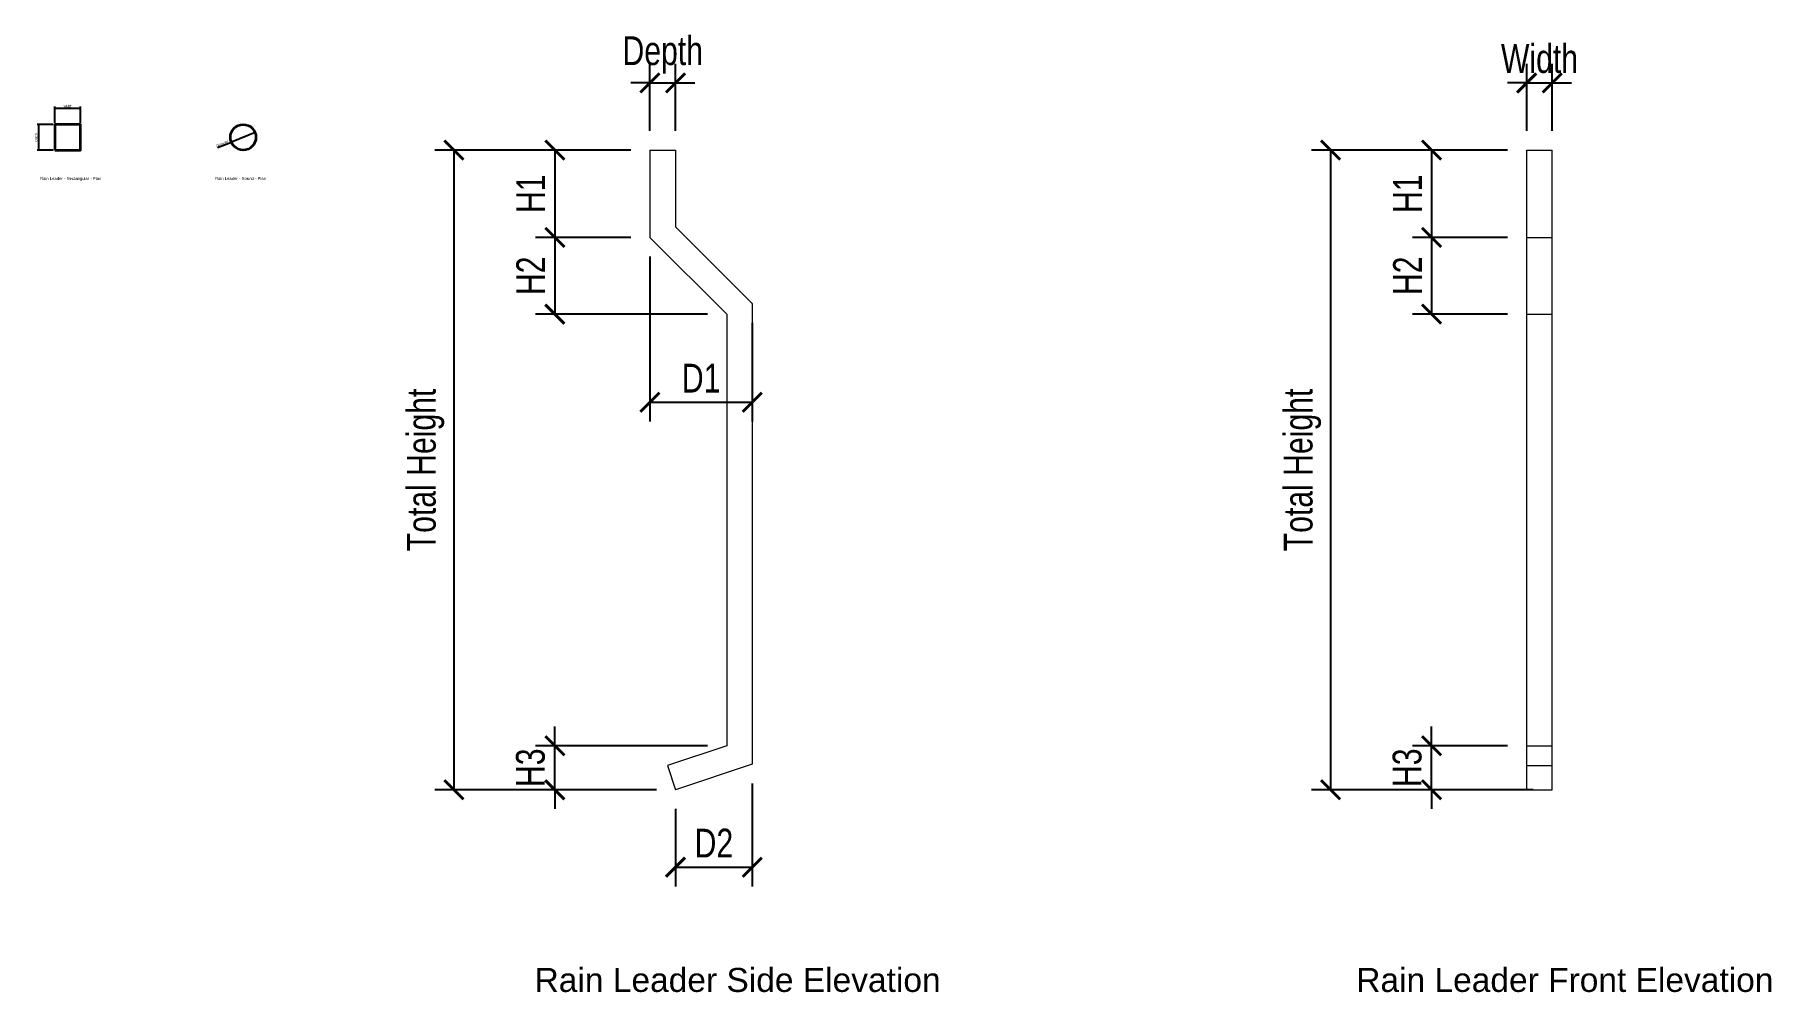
# Model space of a CAD drawing. Header units: inches. Extents: x 1550 to 1938, y 1113 to 1725.
# Drawn here: x 1666.7 to 1938.1, y 1240.5 to 1390.1 of the extents above; entities that cross this region are included whole.
import ezdxf
from ezdxf.enums import TextEntityAlignment as Align

# ---------------------------------------------------------------- set-up
doc = ezdxf.new("R2010")
doc.units = ezdxf.units.IN
doc.header["$LTSCALE"] = 4
doc.header["$MEASUREMENT"] = 0
doc.header["$PDMODE"] = 99
doc.header["$PDSIZE"] = 0.0625
doc.layers.get('Defpoints').update_dxf_attribs({"color": 121})
for name, color, linetype, lineweight in [('A-Anno-Dims', 211, 'Continuous', 25), ('G-Anno-Ttlb', 213, 'Continuous', 50), ('Thin', 150, 'Continuous', 18), ('Wide', 212, 'Continuous', 35)]:
    doc.layers.add(name, color=color, linetype=linetype, lineweight=lineweight)
doc.layers.add('G-Anno-Nplt', color=140, linetype='Continuous', lineweight=18, plot=False)
doc.styles.add('Arch-Dim', font='arial.ttf', dxfattribs={"width": 0.75})
doc.styles.add('RomanS', font='romans.shx')
doc.dimstyles.new('Aec-Arch-I-3', dxfattribs={"dimscale": 4, "dimtxt": 0.09375, "dimasz": 0.0625, "dimexe": 0.0625, "dimexo": 0.0625, "dimgap": 0.03125, "dimtad": 1, "dimdec": 4, "dimzin": 3, "dimdsep": 46, "dimlunit": 4, "dimtxsty": 'Arch-Dim', "dimblk": 'ARCHTICK', "dimcen": 0.09375, "dimclrd": 8, "dimclre": 8, "dimazin": 2, "dimtfac": 0.75, "dimtdec": 4, "dimtix": 1, "dimtmove": 1, "dimatfit": 2, "dimldrblk": 'OPEN90', "dimfxl": 1, "dimtolj": 1, "dimtzin": 0, "dimarcsym": 0})
doc.dimstyles.new('Aec-Arch-I-48', dxfattribs={"dimscale": 48, "dimtxt": 0.09375, "dimasz": 0.0625, "dimexe": 0.0625, "dimexo": 0.0625, "dimgap": 0.03125, "dimtad": 1, "dimdec": 4, "dimzin": 3, "dimdsep": 46, "dimlunit": 4, "dimtxsty": 'Arch-Dim', "dimblk": 'ARCHTICK', "dimcen": 0.09375, "dimazin": 2, "dimtfac": 0.75, "dimtdec": 4, "dimtix": 1, "dimtmove": 2, "dimatfit": 2, "dimfxl": 1, "dimtolj": 1, "dimtzin": 0, "dimarcsym": 0})

msp = doc.modelspace()

# ---------------------------------------------------------------- blocks, each defined once
blk = doc.blocks.new('Anno_Title_T2')
at = {"color": 0, "linetype": 'ByBlock', "lineweight": -2, "style": 'RomanS'}
blk.add_attdef('TITLE', (0, 0.5), '', height=1.25, dxfattribs=at)
blk.add_attdef('SCALE', text='', height=0.75, dxfattribs=at).set_placement((0, -0.5), align=Align.TOP_LEFT)
blk = doc.blocks.new('_ArchTick')
at = {"color": 0, "linetype": 'ByBlock', "const_width": 0.15}
blk.add_lwpolyline([(-0.5, -0.5), (0.5, 0.5)], dxfattribs=at)
blk = doc.blocks.new('*D330')
at = {"layer": 'A-Anno-Dims', "color": 8, "lineweight": -2, "transparency": 16777216}
for p, q in [((1669.8, 1376.35), (1669.8, 1378.9)), ((1669.8, 1378.65), (1673.8, 1378.65)), ((1673.8, 1376.35), (1673.8, 1378.9))]:
    blk.add_line(p, q, dxfattribs=at)
at = {"layer": 'Defpoints', "color": 0, "transparency": 16777216}
for p in [(1673.8, 1378.65), (1669.8, 1376.1), (1673.8, 1376.1)]:
    blk.add_point(p, dxfattribs=at)
at = {"layer": 'A-Anno-Dims', "color": 8, "lineweight": -2, "transparency": 16777216, "xscale": 0.25, "yscale": 0.25, "zscale": 0.25, "rotation": 180}
blk.add_blockref('_ArchTick', (1669.8, 1378.65), dxfattribs=at)
at = {"layer": 'A-Anno-Dims', "color": 8, "lineweight": -2, "transparency": 16777216, "xscale": 0.25, "yscale": 0.25, "zscale": 0.25}
blk.add_blockref('_ArchTick', (1673.8, 1378.65), dxfattribs=at)
at = {"layer": 'A-Anno-Dims', "color": 0, "transparency": 16777216, "insert": (1671.8, 1378.97), "char_height": 0.375, "attachment_point": 5, "style": 'Arch-Dim'}
blk.add_mtext('\\A1;Width', dxfattribs=at)
blk = doc.blocks.new('_Open90')
at = {"color": 0, "linetype": 'ByBlock', "lineweight": -2}
for p, q in [((0, 0), (-1, 0)), ((-0.5, 0.5), (0, 0)), ((0, 0), (-0.5, -0.5))]:
    blk.add_line(p, q, dxfattribs=at)
blk = doc.blocks.new('*D331')
at = {"layer": 'A-Anno-Dims', "color": 8, "lineweight": -2, "transparency": 16777216}
for p, q in [((1669.55, 1376.1), (1667.03, 1376.1)), ((1667.28, 1372.1), (1667.28, 1376.1)), ((1669.55, 1372.1), (1667.03, 1372.1))]:
    blk.add_line(p, q, dxfattribs=at)
at = {"layer": 'Defpoints', "color": 0, "transparency": 16777216}
for p in [(1667.28, 1376.1), (1669.8, 1376.1), (1669.8, 1372.1)]:
    blk.add_point(p, dxfattribs=at)
at = {"layer": 'A-Anno-Dims', "color": 8, "lineweight": -2, "transparency": 16777216, "xscale": 0.25, "yscale": 0.25, "zscale": 0.25}
for p, rotation in [((1667.28, 1376.1), 90), ((1667.28, 1372.1), 270)]:
    blk.add_blockref('_ArchTick', p, dxfattribs=dict(at, rotation=rotation))
at = {"layer": 'A-Anno-Dims', "color": 0, "transparency": 16777216, "insert": (1666.92, 1374.1), "char_height": 0.375, "attachment_point": 5, "rotation": 90, "style": 'Arch-Dim'}
blk.add_mtext('\\A1;Depth', dxfattribs=at)
blk = doc.blocks.new('*D332')
at = {"layer": 'A-Anno-Dims', "color": 8, "lineweight": -2, "transparency": 16777216}
for p in [(1701.09, 1374.86), (1695.24, 1372.48)]:
    blk.add_line(p, (1697.39, 1373.35), dxfattribs=at)
at = {"layer": 'Defpoints', "color": 0, "transparency": 16777216}
for p in [(1701.09, 1374.86), (1697.39, 1373.35)]:
    blk.add_point(p, dxfattribs=at)
at = {"layer": 'A-Anno-Dims', "color": 8, "lineweight": -2, "transparency": 16777216, "xscale": 0.25, "yscale": 0.25, "zscale": 0.25}
for p, rotation in [((1701.09, 1374.86), 202.1378588503888), ((1697.39, 1373.35), 22.13785885038882)]:
    blk.add_blockref('_ArchTick', p, dxfattribs=dict(at, rotation=rotation))
at = {"layer": 'A-Anno-Dims', "color": 0, "transparency": 16777216, "insert": (1695.96, 1373.11), "char_height": 0.375, "attachment_point": 5, "rotation": 22.1379, "style": 'Arch-Dim'}
blk.add_mtext('\\A1;Diameter', dxfattribs=at)
blk = doc.blocks.new('*D333')
at = {"layer": 'A-Anno-Dims', "color": 0, "lineweight": -2, "transparency": 16777216}
for p, q in [((1759.83, 1372.1), (1729.18, 1372.1)), ((1732.18, 1372.1), (1732.18, 1272.1)), ((1763.83, 1272.1), (1729.18, 1272.1))]:
    blk.add_line(p, q, dxfattribs=at)
at = {"layer": 'Defpoints', "color": 0, "transparency": 16777216}
for p in [(1762.83, 1372.1), (1732.18, 1272.1), (1766.83, 1272.1)]:
    blk.add_point(p, dxfattribs=at)
at = {"layer": 'A-Anno-Dims', "color": 0, "lineweight": -2, "transparency": 16777216, "xscale": 3, "yscale": 3, "zscale": 3}
for p, rotation in [((1732.18, 1372.1), 90), ((1732.18, 1272.1), 270)]:
    blk.add_blockref('_ArchTick', p, dxfattribs=dict(at, rotation=rotation))
at = {"layer": 'A-Anno-Dims', "color": 0, "transparency": 16777216, "insert": (1727.76, 1322.1), "char_height": 4.5, "attachment_point": 5, "rotation": 90, "style": 'Arch-Dim'}
blk.add_mtext('\\A1;Total Height', dxfattribs=at)
blk = doc.blocks.new('*D334')
at = {"layer": 'A-Anno-Dims', "color": 0, "lineweight": -2, "transparency": 16777216}
for p, q in [((1762.83, 1375.1), (1762.83, 1385.59)), ((1766.83, 1375.1), (1766.83, 1385.59)), ((1762.83, 1382.59), (1759.83, 1382.59)), ((1762.83, 1382.59), (1766.83, 1382.59)), ((1766.83, 1382.59), (1769.83, 1382.59))]:
    blk.add_line(p, q, dxfattribs=at)
at = {"layer": 'Defpoints', "color": 0, "transparency": 16777216}
for p in [(1766.83, 1382.59), (1762.83, 1372.1), (1766.83, 1372.1)]:
    blk.add_point(p, dxfattribs=at)
at = {"layer": 'A-Anno-Dims', "color": 0, "lineweight": -2, "transparency": 16777216, "xscale": 3, "yscale": 3, "zscale": 3}
blk.add_blockref('_ArchTick', (1762.83, 1382.59), dxfattribs=at)
at = {"layer": 'A-Anno-Dims', "color": 0, "lineweight": -2, "transparency": 16777216, "xscale": 3, "yscale": 3, "zscale": 3, "rotation": 180}
blk.add_blockref('_ArchTick', (1766.83, 1382.59), dxfattribs=at)
at = {"layer": 'A-Anno-Dims', "color": 0, "transparency": 16777216, "insert": (1764.83, 1386.96), "char_height": 4.5, "attachment_point": 5, "style": 'Arch-Dim'}
blk.add_mtext('\\A1;Depth', dxfattribs=at)
blk = doc.blocks.new('*D335')
at = {"layer": 'A-Anno-Dims', "color": 0, "lineweight": -2, "transparency": 16777216}
for p, q in [((1762.83, 1355.45), (1762.83, 1329.69)), ((1778.83, 1345.1), (1778.83, 1329.69)), ((1762.83, 1332.69), (1778.83, 1332.69))]:
    blk.add_line(p, q, dxfattribs=at)
at = {"layer": 'Defpoints', "color": 0, "transparency": 16777216}
for p in [(1762.83, 1358.45), (1778.83, 1348.1), (1778.83, 1332.69)]:
    blk.add_point(p, dxfattribs=at)
at = {"layer": 'A-Anno-Dims', "color": 0, "lineweight": -2, "transparency": 16777216, "xscale": 3, "yscale": 3, "zscale": 3, "rotation": 180}
blk.add_blockref('_ArchTick', (1762.83, 1332.69), dxfattribs=at)
at = {"layer": 'A-Anno-Dims', "color": 0, "lineweight": -2, "transparency": 16777216, "xscale": 3, "yscale": 3, "zscale": 3}
blk.add_blockref('_ArchTick', (1778.83, 1332.69), dxfattribs=at)
at = {"layer": 'A-Anno-Dims', "color": 0, "transparency": 16777216, "insert": (1770.83, 1336.45), "char_height": 4.5, "attachment_point": 5, "style": 'Arch-Dim'}
blk.add_mtext('\\A1;D1', dxfattribs=at)
blk = doc.blocks.new('*D336')
at = {"layer": 'A-Anno-Dims', "color": 0, "lineweight": -2, "transparency": 16777216}
for p, q in [((1759.83, 1372.1), (1744.96, 1372.1)), ((1747.96, 1372.1), (1747.96, 1358.45)), ((1759.83, 1358.45), (1744.96, 1358.45))]:
    blk.add_line(p, q, dxfattribs=at)
at = {"layer": 'Defpoints', "color": 0, "transparency": 16777216}
for p in [(1762.83, 1372.1), (1747.96, 1358.45), (1762.83, 1358.45)]:
    blk.add_point(p, dxfattribs=at)
at = {"layer": 'A-Anno-Dims', "color": 0, "lineweight": -2, "transparency": 16777216, "xscale": 3, "yscale": 3, "zscale": 3}
for p, rotation in [((1747.96, 1372.1), 90), ((1747.96, 1358.45), 270)]:
    blk.add_blockref('_ArchTick', p, dxfattribs=dict(at, rotation=rotation))
at = {"layer": 'A-Anno-Dims', "color": 0, "transparency": 16777216, "insert": (1744.2, 1365.28), "char_height": 4.5, "attachment_point": 5, "rotation": 90, "style": 'Arch-Dim'}
blk.add_mtext('\\A1;H1', dxfattribs=at)
blk = doc.blocks.new('*D337')
at = {"layer": 'A-Anno-Dims', "color": 0, "lineweight": -2, "transparency": 16777216}
for p, q in [((1759.83, 1358.45), (1744.96, 1358.45)), ((1747.96, 1358.45), (1747.96, 1346.45)), ((1771.83, 1346.45), (1744.96, 1346.45))]:
    blk.add_line(p, q, dxfattribs=at)
at = {"layer": 'Defpoints', "color": 0, "transparency": 16777216}
for p in [(1762.83, 1358.45), (1747.96, 1346.45), (1774.83, 1346.45)]:
    blk.add_point(p, dxfattribs=at)
at = {"layer": 'A-Anno-Dims', "color": 0, "lineweight": -2, "transparency": 16777216, "xscale": 3, "yscale": 3, "zscale": 3}
for p, rotation in [((1747.96, 1358.45), 90), ((1747.96, 1346.45), 270)]:
    blk.add_blockref('_ArchTick', p, dxfattribs=dict(at, rotation=rotation))
at = {"layer": 'A-Anno-Dims', "color": 0, "transparency": 16777216, "insert": (1744.2, 1352.45), "char_height": 4.5, "attachment_point": 5, "rotation": 90, "style": 'Arch-Dim'}
blk.add_mtext('\\A1;H2', dxfattribs=at)
blk = doc.blocks.new('*D338')
at = {"layer": 'A-Anno-Dims', "color": 0, "lineweight": -2, "transparency": 16777216}
for p, q in [((1747.96, 1278.99), (1747.96, 1281.99)), ((1771.83, 1278.99), (1744.96, 1278.99)), ((1747.96, 1272.1), (1747.96, 1278.99)), ((1763.83, 1272.1), (1744.96, 1272.1)), ((1747.96, 1272.1), (1747.96, 1269.1))]:
    blk.add_line(p, q, dxfattribs=at)
at = {"layer": 'Defpoints', "color": 0, "transparency": 16777216}
for p in [(1747.96, 1278.99), (1774.83, 1278.99), (1766.83, 1272.1)]:
    blk.add_point(p, dxfattribs=at)
at = {"layer": 'A-Anno-Dims', "color": 0, "lineweight": -2, "transparency": 16777216, "xscale": 3, "yscale": 3, "zscale": 3}
for p, rotation in [((1747.96, 1278.99), 270), ((1747.96, 1272.1), 90)]:
    blk.add_blockref('_ArchTick', p, dxfattribs=dict(at, rotation=rotation))
at = {"layer": 'A-Anno-Dims', "color": 0, "transparency": 16777216, "insert": (1744.16, 1275.55), "char_height": 4.5, "attachment_point": 5, "rotation": 90, "style": 'Arch-Dim'}
blk.add_mtext('\\A1;H3', dxfattribs=at)
blk = doc.blocks.new('*D339')
at = {"layer": 'A-Anno-Dims', "color": 0, "lineweight": -2, "transparency": 16777216}
for p, q in [((1778.83, 1273.1), (1778.83, 1257.01)), ((1766.83, 1269.1), (1766.83, 1257.01)), ((1766.83, 1260.01), (1778.83, 1260.01))]:
    blk.add_line(p, q, dxfattribs=at)
at = {"layer": 'Defpoints', "color": 0, "transparency": 16777216}
for p in [(1778.83, 1276.1), (1766.83, 1272.1), (1778.83, 1260.01)]:
    blk.add_point(p, dxfattribs=at)
at = {"layer": 'A-Anno-Dims', "color": 0, "lineweight": -2, "transparency": 16777216, "xscale": 3, "yscale": 3, "zscale": 3, "rotation": 180}
blk.add_blockref('_ArchTick', (1766.83, 1260.01), dxfattribs=at)
at = {"layer": 'A-Anno-Dims', "color": 0, "lineweight": -2, "transparency": 16777216, "xscale": 3, "yscale": 3, "zscale": 3}
blk.add_blockref('_ArchTick', (1778.83, 1260.01), dxfattribs=at)
at = {"layer": 'A-Anno-Dims', "color": 0, "transparency": 16777216, "insert": (1772.83, 1263.77), "char_height": 4.5, "attachment_point": 5, "style": 'Arch-Dim'}
blk.add_mtext('\\A1;D2', dxfattribs=at)
blk = doc.blocks.new('*D341')
at = {"layer": 'A-Anno-Dims', "color": 0, "lineweight": -2, "transparency": 16777216}
for p, q in [((1896.9, 1372.1), (1866.25, 1372.1)), ((1869.25, 1372.1), (1869.25, 1272.1)), ((1900.9, 1272.1), (1866.25, 1272.1))]:
    blk.add_line(p, q, dxfattribs=at)
at = {"layer": 'Defpoints', "color": 0, "transparency": 16777216}
for p in [(1899.9, 1372.1), (1869.25, 1272.1), (1903.9, 1272.1)]:
    blk.add_point(p, dxfattribs=at)
at = {"layer": 'A-Anno-Dims', "color": 0, "lineweight": -2, "transparency": 16777216, "xscale": 3, "yscale": 3, "zscale": 3}
for p, rotation in [((1869.25, 1372.1), 90), ((1869.25, 1272.1), 270)]:
    blk.add_blockref('_ArchTick', p, dxfattribs=dict(at, rotation=rotation))
at = {"layer": 'A-Anno-Dims', "color": 0, "transparency": 16777216, "insert": (1864.84, 1322.1), "char_height": 4.5, "attachment_point": 5, "rotation": 90, "style": 'Arch-Dim'}
blk.add_mtext('\\A1;Total Height', dxfattribs=at)
blk = doc.blocks.new('*D342')
at = {"layer": 'A-Anno-Dims', "color": 0, "lineweight": -2, "transparency": 16777216}
for p, q in [((1899.9, 1375.1), (1899.9, 1385.59)), ((1903.9, 1375.1), (1903.9, 1385.59)), ((1899.9, 1382.59), (1896.9, 1382.59)), ((1899.9, 1382.59), (1903.9, 1382.59)), ((1903.9, 1382.59), (1906.9, 1382.59))]:
    blk.add_line(p, q, dxfattribs=at)
at = {"layer": 'Defpoints', "color": 0, "transparency": 16777216}
for p in [(1903.9, 1382.59), (1899.9, 1372.1), (1903.9, 1372.1)]:
    blk.add_point(p, dxfattribs=at)
at = {"layer": 'A-Anno-Dims', "color": 0, "lineweight": -2, "transparency": 16777216, "xscale": 3, "yscale": 3, "zscale": 3}
blk.add_blockref('_ArchTick', (1899.9, 1382.59), dxfattribs=at)
at = {"layer": 'A-Anno-Dims', "color": 0, "lineweight": -2, "transparency": 16777216, "xscale": 3, "yscale": 3, "zscale": 3, "rotation": 180}
blk.add_blockref('_ArchTick', (1903.9, 1382.59), dxfattribs=at)
at = {"layer": 'A-Anno-Dims', "color": 0, "transparency": 16777216, "insert": (1901.9, 1386.38), "char_height": 4.5, "attachment_point": 5, "style": 'Arch-Dim'}
blk.add_mtext('\\A1;Width', dxfattribs=at)
blk = doc.blocks.new('*D340')
at = {"layer": 'A-Anno-Dims', "color": 0, "lineweight": -2, "transparency": 16777216}
for p, q in [((1896.9, 1372.1), (1882.03, 1372.1)), ((1885.03, 1372.1), (1885.03, 1358.45)), ((1896.9, 1358.45), (1882.03, 1358.45))]:
    blk.add_line(p, q, dxfattribs=at)
at = {"layer": 'Defpoints', "color": 0, "transparency": 16777216}
for p in [(1899.9, 1372.1), (1885.03, 1358.45), (1899.9, 1358.45)]:
    blk.add_point(p, dxfattribs=at)
at = {"layer": 'A-Anno-Dims', "color": 0, "lineweight": -2, "transparency": 16777216, "xscale": 3, "yscale": 3, "zscale": 3}
for p, rotation in [((1885.03, 1372.1), 90), ((1885.03, 1358.45), 270)]:
    blk.add_blockref('_ArchTick', p, dxfattribs=dict(at, rotation=rotation))
at = {"layer": 'A-Anno-Dims', "color": 0, "transparency": 16777216, "insert": (1881.27, 1365.28), "char_height": 4.5, "attachment_point": 5, "rotation": 90, "style": 'Arch-Dim'}
blk.add_mtext('\\A1;H1', dxfattribs=at)
blk = doc.blocks.new('*D343')
at = {"layer": 'A-Anno-Dims', "color": 0, "lineweight": -2, "transparency": 16777216}
for p, q in [((1896.9, 1358.45), (1882.03, 1358.45)), ((1885.03, 1358.45), (1885.03, 1346.45)), ((1896.9, 1346.45), (1882.03, 1346.45))]:
    blk.add_line(p, q, dxfattribs=at)
at = {"layer": 'Defpoints', "color": 0, "transparency": 16777216}
for p in [(1899.9, 1358.45), (1885.03, 1346.45), (1899.9, 1346.45)]:
    blk.add_point(p, dxfattribs=at)
at = {"layer": 'A-Anno-Dims', "color": 0, "lineweight": -2, "transparency": 16777216, "xscale": 3, "yscale": 3, "zscale": 3}
for p, rotation in [((1885.03, 1358.45), 90), ((1885.03, 1346.45), 270)]:
    blk.add_blockref('_ArchTick', p, dxfattribs=dict(at, rotation=rotation))
at = {"layer": 'A-Anno-Dims', "color": 0, "transparency": 16777216, "insert": (1881.27, 1352.45), "char_height": 4.5, "attachment_point": 5, "rotation": 90, "style": 'Arch-Dim'}
blk.add_mtext('\\A1;H2', dxfattribs=at)
blk = doc.blocks.new('*D344')
at = {"layer": 'A-Anno-Dims', "color": 0, "lineweight": -2, "transparency": 16777216}
for p, q in [((1885.03, 1278.99), (1885.03, 1281.99)), ((1896.9, 1278.99), (1882.03, 1278.99)), ((1885.03, 1272.1), (1885.03, 1278.99)), ((1900.9, 1272.1), (1882.03, 1272.1)), ((1885.03, 1272.1), (1885.03, 1269.1))]:
    blk.add_line(p, q, dxfattribs=at)
at = {"layer": 'Defpoints', "color": 0, "transparency": 16777216}
for p in [(1885.03, 1278.99), (1899.9, 1278.99), (1903.9, 1272.1)]:
    blk.add_point(p, dxfattribs=at)
at = {"layer": 'A-Anno-Dims', "color": 0, "lineweight": -2, "transparency": 16777216, "xscale": 3, "yscale": 3, "zscale": 3}
for p, rotation in [((1885.03, 1278.99), 270), ((1885.03, 1272.1), 90)]:
    blk.add_blockref('_ArchTick', p, dxfattribs=dict(at, rotation=rotation))
at = {"layer": 'A-Anno-Dims', "color": 0, "transparency": 16777216, "insert": (1881.23, 1275.55), "char_height": 4.5, "attachment_point": 5, "rotation": 90, "style": 'Arch-Dim'}
blk.add_mtext('\\A1;H3', dxfattribs=at)

# ---------------------------------------------------------------- dimensions: what is measured, and where the dimension line sits
at = {"layer": 'A-Anno-Dims'}
for base, p1, p2, text, dimstyle, picture, middle in [((1766.82634, 1382.58864), (1762.82634, 1372.10419), (1766.82634, 1372.10419), 'Depth', 'Aec-Arch-I-48', '*D334', (1764.82634, 1386.9633)), ((1903.90475, 1382.58864), (1899.90475, 1372.10419), (1903.90475, 1372.10419), 'Width', 'Aec-Arch-I-48', '*D342', (1901.90475, 1386.37548)), ((1673.80222, 1378.65428), (1669.80222, 1376.10419), (1673.80222, 1376.10419), 'Width', 'Aec-Arch-I-3', '*D330', (1671.80222, 1378.96985)), ((1778.82634, 1332.68875), (1762.82634, 1358.44733), (1778.82634, 1348.10419), 'D1', 'Aec-Arch-I-48', '*D335', (1770.82634, 1336.44796)), ((1778.82634, 1260.01394), (1766.82634, 1272.10419), (1778.82634, 1276.10419), 'D2', 'Aec-Arch-I-48', '*D339', (1772.82634, 1263.77315))]:
    dim = msp.add_linear_dim(base=base, p1=p1, p2=p2, text=text, dimstyle=dimstyle, dxfattribs=at)
    dim.commit()
    dim.dimension.update_dxf_attribs({"geometry": picture, "text_midpoint": middle})
for base, p1, p2, text, dimstyle, picture, middle in [((1667.27999, 1376.10419), (1669.80222, 1372.10419), (1669.80222, 1376.10419), 'Depth', 'Aec-Arch-I-3', '*D331', (1666.91543, 1374.10419)), ((1732.17506, 1272.10419), (1762.82634, 1372.10419), (1766.82634, 1272.10419), 'Total Height', 'Aec-Arch-I-48', '*D333', (1727.76357, 1322.10419)), ((1747.95509, 1358.44733), (1762.82634, 1372.10419), (1762.82634, 1358.44733), 'H1', 'Aec-Arch-I-48', '*D336', (1744.19589, 1365.27576)), ((1869.25348, 1272.10419), (1899.90475, 1372.10419), (1903.90475, 1272.10419), 'Total Height', 'Aec-Arch-I-48', '*D341', (1864.84199, 1322.10419)), ((1885.03351, 1358.44733), (1899.90475, 1372.10419), (1899.90475, 1358.44733), 'H1', 'Aec-Arch-I-48', '*D340', (1881.2743, 1365.27576)), ((1747.95509, 1346.44733), (1762.82634, 1358.44733), (1774.82634, 1346.44733), 'H2', 'Aec-Arch-I-48', '*D337', (1744.19589, 1352.44733)), ((1885.03351, 1346.44733), (1899.90475, 1358.44733), (1899.90475, 1346.44733), 'H2', 'Aec-Arch-I-48', '*D343', (1881.2743, 1352.44733)), ((1747.95509, 1278.98722), (1766.82634, 1272.10419), (1774.82634, 1278.98722), 'H3', 'Aec-Arch-I-48', '*D338', (1744.15598, 1275.54571)), ((1885.03351, 1278.98722), (1903.90475, 1272.10419), (1899.90475, 1278.98722), 'H3', 'Aec-Arch-I-48', '*D344', (1881.2344, 1275.54571))]:
    dim = msp.add_linear_dim(base=base, p1=p1, p2=p2, angle=90, text=text, dimstyle=dimstyle, dxfattribs=at)
    dim.commit()
    dim.dimension.update_dxf_attribs({"geometry": picture, "text_midpoint": middle})
dim = msp.add_diameter_dim_2p(p1=(1701.09309, 1374.85786), p2=(1697.38797, 1373.35051), text='Diameter', dimstyle='Aec-Arch-I-3', dxfattribs=at)
dim.commit()
dim.dimension.update_dxf_attribs({"geometry": '*D332', "text_midpoint": (1696.08241, 1372.81938), "dimtype": 163})

# ---------------------------------------------------------------- linework, layer by layer
at = {"layer": 'G-Anno-Nplt'}
msp.add_point((1671.80222, 1376.10419), dxfattribs=at)
at = {"layer": 'Thin'}
for points in [[(1762.82634, 1372.10419), (1762.82634, 1358.44733), (1774.82634, 1346.44733), (1774.82634, 1278.98722), (1765.56142, 1275.89892)], [(1762.82634, 1372.10419), (1766.82634, 1372.10419)], [(1766.82634, 1372.10419), (1766.82634, 1360.10419), (1778.82634, 1348.10419), (1778.82634, 1276.10419), (1766.82634, 1272.10419)], [(1899.90475, 1272.10419), (1899.90475, 1372.10419)], [(1899.90475, 1372.10419), (1903.90475, 1372.10419)], [(1903.90475, 1272.10419), (1903.90475, 1372.10419)], [(1899.90475, 1358.44733), (1903.90475, 1358.44733)], [(1899.90475, 1346.44733), (1903.90475, 1346.44733)], [(1899.90475, 1278.98722), (1903.90475, 1278.98722)], [(1765.56142, 1275.89892), (1766.82634, 1272.10419)], [(1899.90475, 1275.89892), (1903.90475, 1275.89892)], [(1899.90475, 1272.10419), (1903.90475, 1272.10419)]]:
    msp.add_lwpolyline(points, dxfattribs=at)
at = {"layer": 'Wide'}
msp.add_lwpolyline([(1669.80222, 1372.10419), (1673.80222, 1372.10419), (1673.80222, 1376.10419), (1669.80222, 1376.10419)], close=True, dxfattribs=at)
msp.add_circle((1699.24053, 1374.10419), 2, dxfattribs=at)

# ---------------------------------------------------------------- block references
at = {"layer": 'G-Anno-Ttlb'}
ref = msp.add_blockref('Anno_Title_T2', (1667.47993, 1367.22585), dxfattribs=dict(at, xscale=0.375, yscale=0.375, zscale=0.375))
ref.add_attrib('TITLE', 'Rain Leader - Rectangular - Plan', (1667.47993, 1367.41335), dxfattribs={"layer": '0', "color": 0, "linetype": 'ByBlock', "lineweight": -2, "height": 0.46875, "style": 'Arch-Dim'})
ref = msp.add_blockref('Anno_Title_T2', (1694.83382, 1367.22585), dxfattribs=dict(at, xscale=0.375, yscale=0.375, zscale=0.375))
ref.add_attrib('TITLE', 'Rain Leader - Round - Plan', (1694.83382, 1367.41335), dxfattribs={"layer": '0', "color": 0, "linetype": 'ByBlock', "lineweight": -2, "height": 0.46875, "style": 'Arch-Dim'})
ref = msp.add_blockref('Anno_Title_T2', (1744.79674, 1239.00508), dxfattribs=dict(at, xscale=3, yscale=3, zscale=3))
ref.add_attrib('TITLE', 'Rain Leader Side Elevation', (1744.79674, 1240.50508), dxfattribs={"layer": '0', "color": 0, "linetype": 'ByBlock', "lineweight": -2, "height": 3.75, "style": 'Arch-Dim'})
ref = msp.add_blockref('Anno_Title_T2', (1873.25012, 1239.00508), dxfattribs=dict(at, xscale=3, yscale=3, zscale=3))
ref.add_attrib('TITLE', 'Rain Leader Front Elevation', (1873.25012, 1240.50508), dxfattribs={"layer": '0', "color": 0, "linetype": 'ByBlock', "lineweight": -2, "height": 3.75, "style": 'Arch-Dim'})

msp.set_redraw_order([(e.dxf.handle, doc.entitydb.next_handle()) for e in msp.query("TEXT MTEXT ATTDEF DIMENSION ARC_DIMENSION")])  # texts and dimensions are drawn at this point

doc.saveas('drawing.dxf')
